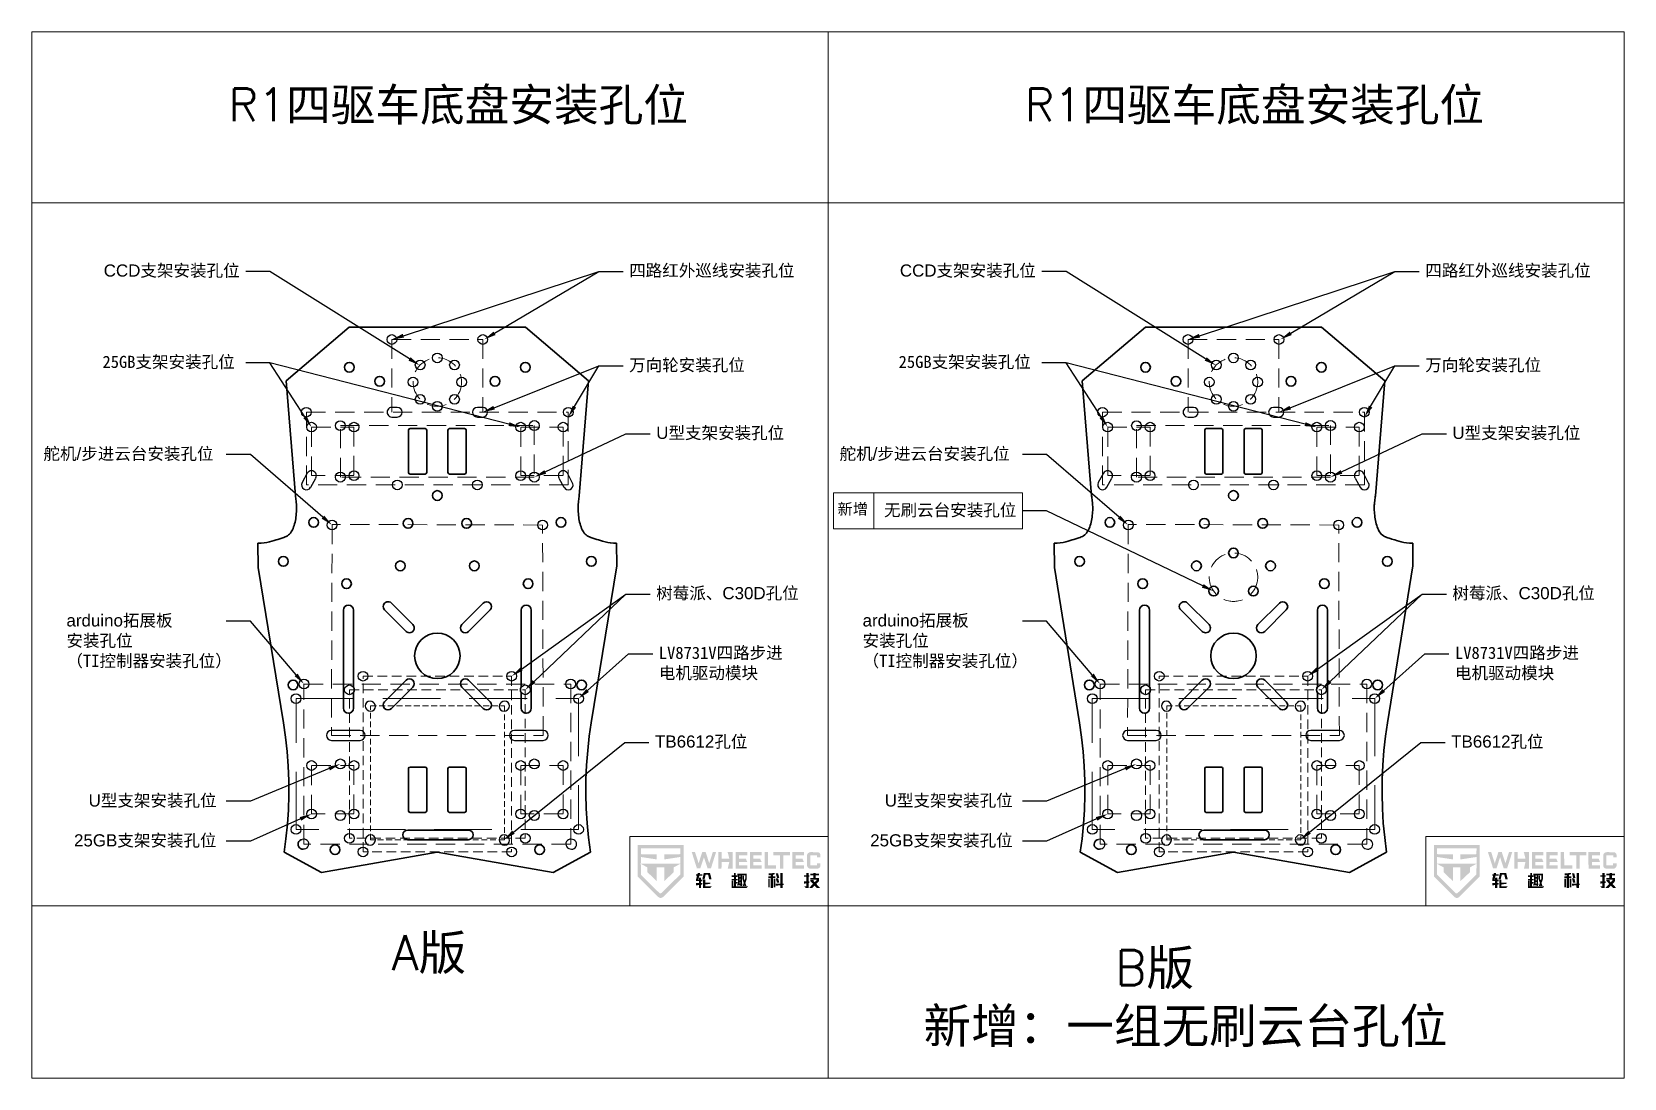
# Model space of a CAD drawing. Header units: millimetres. Extents: x 928 to 1453, y 94 to 440.
import ezdxf
from ezdxf import colors
from ezdxf.entities.mleader import LeaderData, LeaderLine
from ezdxf.math import Vec2, Vec3

# ---------------------------------------------------------------- set-up
doc = ezdxf.new("R2010")
doc.units = ezdxf.units.MM
doc.linetypes.add('HIDDEN', pattern=[9.525, 6.35, -3.175])
doc.layers.get('0').update_dxf_attribs({"lineweight": 18})
doc.layers.add('1寸万向轮安装孔', color=7, linetype='Continuous', lineweight=30, true_color=0xf0a441)
doc.layers.add('二维云台安装孔位', color=7, linetype='Continuous', lineweight=30, true_color=0x666adf)
for name, color, linetype, lineweight in [('25GB电机支架', 50, 'Continuous', 30), ('310电机U型支架安装孔', 131, 'Continuous', 30), ('CCD支架安装孔', 220, 'Continuous', 30), ('TB6612安装孔位', 20, 'Continuous', 30), ('主控板安装孔位', 221, 'Continuous', 30), ('尺寸线', 3, 'Continuous', 13), ('粗实线', 7, 'Continuous', 35), ('细虚线', 2, 'HIDDEN', 18)]:
    doc.layers.add(name, color=color, linetype=linetype, lineweight=lineweight)
doc.styles.get("Standard").update_dxf_attribs({"font": 'arial.ttf'})
doc.styles.add('数字和字母', font='romans.shx')

msp = doc.modelspace()

# ---------------------------------------------------------------- texts
at = {"layer": '尺寸线', "attachment_point": 1, "style": '数字和字母'}
for s, insert, char_height, width in [('R1{\\f宋体|b0|i0|c134|p2;四驱车底盘安装孔位}', (992.73, 420.95), 10.8, 262.6825), ('R1{\\f宋体|b0|i0|c134|p2;四驱车底盘安装孔位}', (1255.41, 420.95), 10.8, 262.6825), ('{\\f宋体|b0|i0|c134|p2;新增}', (1193.64, 283.91), 3.6864, 12.5869), ('A{\\f宋体|b0|i0|c134|p2;版}', (1046.54, 141.4), 11.52, 39.3341), ('        B{\\f宋体|b0|i0|c134|p2;版\\P新增：一组无刷云台孔位}', (1221.99, 136.43), 11.52, 280.1947)]:
    msp.add_mtext(s, dxfattribs=dict(at, insert=insert, char_height=char_height, width=width))

# ---------------------------------------------------------------- blocks, each defined once
blk = doc.blocks.new('轮趣科技LOGO')
at = {"true_color": 0x223a76}
h = blk.add_hatch(color=177, dxfattribs=at)
h.dxf.hatch_style = 1
h.paths.add_polyline_path([(1.14, 20.3), (1.14, 8.71), (8.65, 1.18, 0.455473), (10.5, 1.16), (18.05, 8.71), (18.04, 20.3)])
h.paths.add_polyline_path([(2.28, 13.35), (4.71, 12.03), (4.71, 10.26), (8.12, 6.99), (8.13, 12.04), (10.92, 12.04), (10.93, 7), (14.4, 10.25), (14.4, 12.03), (16.83, 13.36), (16.82, 9.44), (9.89, 2.6, -0.402889), (9.02, 2.67), (2.29, 9.39)], flags=16)
h.paths.add_polyline_path([(2.28, 13.44), (2.29, 15.87), (8.14, 14.97), (8.13, 16.81), (2.29, 16.91), (2.29, 19.06), (16.83, 19.06), (16.82, 16.91), (10.93, 16.81), (10.93, 14.96), (16.83, 15.87), (16.83, 13.44)], flags=16)
h = blk.add_hatch(color=177, dxfattribs=at)
h.dxf.hatch_style = 1
h.paths.add_polyline_path([(21.03, 17.67), (21.05, 17.63), (22.94, 11.64), (24.17, 11.63), (25.52, 15.76), (26.87, 11.64), (28.09, 11.63), (29.98, 17.65), (28.79, 17.65), (27.48, 13.57), (26.15, 17.67), (24.89, 17.68), (23.57, 13.54), (22.23, 17.67)])
h.paths.add_polyline_path([(51.14, 16.46), (51.14, 17.67), (57.22, 17.67), (57.22, 16.45), (54.79, 16.45), (54.78, 11.55), (53.57, 11.55), (53.56, 16.45)])
h.paths.add_polyline_path([(30.79, 11.55), (30.79, 17.66), (32.01, 17.66), (32.01, 15.19), (34.89, 15.2), (34.25, 17.67), (36.15, 17.67), (36.15, 11.54), (34.28, 11.55), (34.87, 13.98), (32, 13.97), (31.99, 11.55)])
h.paths.add_polyline_path([(63.48, 16.34, -0.41479), (64.79, 17.65), (67.51, 17.63, -0.349727), (68.41, 16.62), (68.41, 15.7), (67.17, 15.7), (67.17, 16.45), (64.7, 16.45), (64.7, 12.77), (67.16, 12.76), (67.16, 13.51), (68.41, 13.51), (68.41, 12.62, -0.341403), (67.39, 11.56), (64.72, 11.55, -0.430033), (63.5, 12.82), (63.48, 16.33)])
h.paths.add_polyline_path([(37.22, 17.66), (37.22, 11.55), (41.5, 11.55), (41.5, 12.76), (38.45, 12.76), (38.44, 13.97), (41.52, 13.98), (40.96, 15.23), (38.44, 15.24), (38.45, 16.45), (41.5, 16.46), (41.5, 17.67)])
h.paths.add_polyline_path([(58.07, 17.67), (58.08, 11.55), (62.35, 11.55), (62.35, 12.76), (59.34, 12.77), (59.35, 13.97), (62.35, 13.97), (61.81, 15.24), (59.34, 15.25), (59.35, 16.44), (62.35, 16.45), (62.35, 17.67)])
h.paths.add_polyline_path([(42.49, 17.66), (42.49, 11.56), (46.76, 11.55), (46.77, 12.75), (43.71, 12.77), (43.72, 13.97), (46.78, 13.98), (46.22, 15.24), (43.71, 15.25), (43.72, 16.45), (46.77, 16.46), (46.77, 17.67)])
h.paths.add_polyline_path([(47.85, 17.67), (47.85, 11.55), (52.08, 11.55), (52.08, 12.8), (49.12, 12.82), (49.11, 17.67)])
h = blk.add_hatch(color=177, dxfattribs=at)
h.dxf.hatch_style = 1
h.paths.add_polyline_path([(22.63, 5.37), (22.63, 6.27), (23.67, 6.28), (23.67, 6.96), (22.64, 6.96), (22.64, 7.65), (22.95, 8.94), (22.64, 8.94), (22.64, 9.52), (23.14, 9.53), (23.23, 9.92), (24.04, 9.92), (24, 9.52), (24.93, 9.52), (24.93, 8.93), (23.81, 8.93), (23.48, 7.54), (23.68, 7.54), (23.68, 8.21), (24.48, 8.21), (24.49, 7.54), (24.93, 7.54), (24.93, 6.95), (24.49, 6.95), (24.49, 6.29), (24.93, 6.32), (24.93, 5.74), (24.49, 5.69), (24.48, 4.43), (23.67, 4.43), (23.66, 5.55)])
h.paths.add_polyline_path([(25.2, 4.43), (25.2, 7.54), (26.02, 7.54), (26.02, 6.37), (27.9, 6.41), (27.9, 6.01), (26.02, 5.72), (26.02, 5.02), (28.32, 5), (27.76, 4.44)])
h.paths.add_polyline_path([(24.93, 7.67), (25.48, 9.92), (27.76, 9.92), (28.31, 7.68), (27.46, 7.68), (27.04, 9.34), (26.16, 9.34), (25.74, 7.67)])
h = blk.add_hatch(color=177, dxfattribs=at)
h.dxf.hatch_style = 1
h.paths.add_polyline_path([(35.78, 7.23), (35.78, 7.76), (36.59, 7.77), (36.58, 8.48), (35.79, 8.48), (35.79, 9.07), (36.6, 9.07), (36.6, 9.92), (37.27, 9.92), (37.27, 9.06), (37.9, 9.06), (37.9, 8.49), (37.28, 8.48), (37.28, 7.76), (37.9, 7.76), (37.9, 7.22), (37.28, 7.22), (37.27, 6.63), (37.9, 6.63), (37.9, 6.1), (37.28, 6.09), (37.28, 5.02), (41.72, 5.02), (41.72, 4.93), (41.17, 4.42), (35.79, 4.43), (35.79, 7.08), (36.37, 7.08), (36.37, 5.02), (36.59, 5.02), (36.59, 7.22)])
h.paths.add_polyline_path([(37.81, 5.33), (37.82, 6.05), (38.04, 6.06), (38.03, 9.12), (37.82, 9.12), (37.81, 9.7), (41.32, 9.7), (41.32, 7.82), (40.78, 6.28), (41.15, 5.15), (40.57, 5.16), (40.49, 5.41), (40.36, 5.16), (39.78, 5.16), (40.17, 6.31), (39.65, 7.79), (39.66, 8.97), (40.24, 8.97), (40.25, 7.79), (40.48, 7.24), (40.73, 7.91), (40.73, 9.11), (39.53, 9.1), (39.53, 6.09), (39.66, 6.09), (39.66, 5.6), (39.53, 5.6), (39.53, 5.15), (38.93, 5.15), (38.93, 5.46)])
h.paths.add_polyline_path([(38.62, 8.45), (38.63, 9.1), (38.93, 9.11), (38.93, 8.44)], flags=16)
h.paths.add_polyline_path([(38.62, 7.23), (38.63, 7.89), (38.93, 7.89), (38.93, 7.23)], flags=16)
h.paths.add_polyline_path([(38.63, 6.06), (38.63, 6.63), (38.93, 6.63), (38.93, 6.06)], flags=16)
h = blk.add_hatch(color=177, dxfattribs=at)
h.dxf.hatch_style = 1
h.paths.add_polyline_path([(52, 6), (52, 5.27), (53.65, 5.46), (53.66, 4.43), (54.52, 4.43), (54.53, 5.59), (54.83, 5.6), (54.88, 5.66), (54.88, 6.1), (54.82, 6.05), (54.52, 6.05), (54.52, 9.92), (53.67, 9.93), (53.66, 6.06), (52.15, 6.05)])
h.paths.add_polyline_path([(49.2, 8.17), (49.21, 8.71), (50.05, 8.71), (50.05, 9.2), (49.34, 9.12), (49.34, 9.88), (51.63, 9.92), (51.63, 9.49), (50.92, 9.33), (50.92, 8.72), (51.77, 8.71), (51.77, 8.17), (50.92, 8.16), (50.91, 4.44), (50.06, 4.43), (50.06, 8.16)])
h.paths.add_polyline_path([(51.99, 8.03), (52.4, 6.37), (53.26, 6.37), (52.84, 8.03)])
h.paths.add_polyline_path([(51.99, 9.83), (52.41, 8.17), (53.26, 8.17), (52.84, 9.83)])
h.paths.add_polyline_path([(51.19, 4.66), (51.19, 7.9), (51.77, 7.9), (51.77, 4.66)])
h.paths.add_polyline_path([(49.21, 7.89), (49.21, 4.66), (49.79, 4.66), (49.78, 7.89)])
h = blk.add_hatch(color=177, dxfattribs=at)
h.dxf.hatch_style = 1
h.paths.add_polyline_path([(64.34, 4.52), (64.34, 4.44), (65.45, 4.44), (66.29, 5.31), (67.14, 4.43), (68.3, 4.43), (66.91, 5.94), (67.89, 6.96), (67.89, 8.08), (66.68, 8.08), (66.68, 9.11), (67.89, 9.11), (67.89, 9.7), (66.68, 9.7), (66.68, 9.92), (65.82, 9.93), (65.82, 9.7), (64.65, 9.7), (64.65, 9.11), (65.81, 9.12), (65.81, 8.09), (64.65, 8.09), (64.65, 7.54), (67.02, 7.54), (67.02, 7.33), (66.29, 6.56), (65.88, 7.01), (65.88, 7.35), (64.69, 7.36), (64.69, 7.02), (65.68, 5.97)])
h.paths.add_polyline_path([(62.4, 8.58), (62.4, 9.12), (63.2, 9.13), (63.21, 9.93), (64.07, 9.92), (64.07, 9.11), (64.37, 9.11), (64.37, 8.57), (64.07, 8.57), (64.07, 6.91), (64.38, 6.91), (64.38, 6.33), (64.07, 6.26), (64.06, 4.44), (63.04, 4.44), (62.49, 4.94), (62.49, 5.02), (63.2, 5.02), (63.2, 6.14), (62.46, 6.05), (62.4, 6), (62.41, 6.86), (63.2, 6.87), (63.19, 8.58)])

# ---------------------------------------------------------------- linework, layer by layer
at = {"layer": '1寸万向轮安装孔'}
for p, q in [((1048.39, 315.65), (1046.59, 315.65)), ((1076.59, 315.65), (1074.79, 315.65)), ((1311.07, 315.65), (1309.27, 315.65)), ((1339.27, 315.65), (1337.47, 315.65)), ((1046.59, 312.45), (1048.39, 312.45)), ((1074.79, 312.45), (1076.59, 312.45)), ((1309.27, 312.45), (1311.07, 312.45)), ((1337.47, 312.45), (1339.27, 312.45)), ((1018.68, 293.89), (1016.98, 290.84)), ((1019.8, 289.27), (1021.5, 292.32)), ((1101.68, 292.32), (1103.38, 289.27)), ((1106.29, 290.45), (1104.5, 293.89)), ((1281.37, 293.89), (1279.67, 290.84)), ((1282.48, 289.27), (1284.18, 292.32)), ((1364.37, 292.32), (1366.07, 289.27)), ((1368.98, 290.45), (1367.18, 293.89))]:
    msp.add_line(p, q, dxfattribs=at)
for centre in [(1046.59, 338.05), (1076.59, 338.05), (1309.27, 338.05), (1339.27, 338.05), (1018.39, 314.05), (1104.79, 314.05), (1281.07, 314.05), (1367.47, 314.05), (1048.39, 290.05), (1074.79, 290.05), (1311.07, 290.05), (1337.47, 290.05)]:
    msp.add_circle(centre, 1.6, dxfattribs=at)
for centre, radius, start, end in [((1046.59, 314.05), 1.6, 89.9998, 269.9998), ((1048.39, 314.05), 1.6, 269.9998, 89.9998), ((1074.79, 314.05), 1.6, 90, 270), ((1076.59, 314.05), 1.6, 270, 90), ((1309.27, 314.05), 1.6, 89.9998, 269.9998), ((1311.07, 314.05), 1.6, 269.9998, 89.9998), ((1337.47, 314.05), 1.6, 90, 270), ((1339.27, 314.05), 1.6, 270, 90), ((1020.09, 293.11), 1.61, 330.8803, 150.8803), ((1103.09, 293.11), 1.61, 29.1311, 209.1311), ((1282.77, 293.11), 1.61, 330.8803, 150.8803), ((1365.77, 293.11), 1.61, 29.1311, 209.1311), ((1018.39, 290.05), 1.61, 150.8803, 330.8803), ((1104.79, 290.05), 1.61, 209.1311, 14.6119), ((1281.07, 290.05), 1.61, 150.8803, 330.8803), ((1367.47, 290.05), 1.61, 209.1311, 14.6119)]:
    msp.add_arc(centre, radius, start, end, dxfattribs=at)
at = {"layer": '25GB电机支架'}
for centre in [(1020.09, 309.11), (1034.09, 309.11), (1089.09, 309.11), (1103.09, 309.11), (1282.77, 309.11), (1296.77, 309.11), (1351.77, 309.11), (1365.77, 309.11), (1034.09, 293.11), (1089.09, 293.11), (1296.77, 293.11), (1351.77, 293.11), (1020.09, 197.41), (1034.09, 197.41), (1089.09, 197.41), (1103.09, 197.41), (1282.77, 197.41), (1296.77, 197.41), (1351.77, 197.41), (1365.77, 197.41), (1020.09, 181.41), (1034.09, 181.41), (1089.09, 181.41), (1103.09, 181.41), (1282.77, 181.41), (1296.77, 181.41), (1351.77, 181.41), (1365.77, 181.41)]:
    msp.add_circle(centre, 1.6, dxfattribs=at)
at = {"layer": '310电机U型支架安装孔'}
for centre, radius in [((1029.59, 309.62), 1.6), ((1093.59, 309.62), 1.65), ((1292.27, 309.62), 1.6), ((1356.27, 309.62), 1.65), ((1029.59, 292.62), 1.65), ((1093.59, 292.62), 1.65), ((1292.27, 292.62), 1.65), ((1356.27, 292.62), 1.65), ((1029.59, 197.91), 1.65), ((1093.59, 197.91), 1.65), ((1292.27, 197.91), 1.65), ((1356.27, 197.91), 1.65), ((1029.59, 180.91), 1.65), ((1093.59, 180.91), 1.65), ((1292.27, 180.91), 1.65), ((1356.27, 180.91), 1.65)]:
    msp.add_circle(centre, radius, dxfattribs=at)
at = {"layer": 'CCD支架安装孔'}
for centre in [(1055.93, 329.64), (1061.59, 331.98), (1067.25, 329.64), (1318.62, 329.64), (1324.27, 331.98), (1329.93, 329.64), (1053.59, 323.98), (1069.59, 323.98), (1316.27, 323.98), (1332.27, 323.98), (1055.93, 318.32), (1061.59, 315.98), (1067.25, 318.32), (1318.62, 318.32), (1324.27, 315.98), (1329.93, 318.32)]:
    msp.add_circle(centre, 1.6, dxfattribs=at)
at = {"layer": 'TB6612安装孔位'}
for centre, start, end in [((1039.39, 217.09), 45, 225), ((1039.59, 216.89), 225, 45), ((1083.59, 216.89), 135, 315), ((1083.79, 217.09), 315, 135), ((1302.07, 217.09), 45, 225), ((1302.27, 216.89), 225, 45), ((1346.27, 216.89), 135, 315), ((1346.47, 217.09), 315, 135), ((1039.39, 172.69), 135, 315), ((1039.59, 172.89), 315, 135), ((1083.59, 172.89), 45, 225), ((1083.79, 172.69), 225, 45), ((1302.07, 172.69), 135, 315), ((1302.27, 172.89), 315, 135), ((1346.27, 172.89), 45, 225), ((1346.47, 172.69), 225, 45)]:
    msp.add_arc(centre, 1.6, start, end, dxfattribs=at)
at = {"layer": '主控板安装孔位'}
for centre in [(1037.09, 226.89), (1086.09, 226.89), (1299.77, 226.89), (1348.77, 226.89), (1014.99, 219.49), (1017.59, 224.29), (1032.59, 222.39), (1090.59, 222.39), (1105.59, 224.29), (1108.19, 219.49), (1277.67, 219.49), (1280.27, 224.29), (1295.27, 222.39), (1353.27, 222.39), (1368.27, 224.29), (1370.87, 219.49), (1014.99, 176.29), (1032.59, 173.39), (1090.59, 173.39), (1108.19, 176.29), (1277.67, 176.29), (1295.27, 173.39), (1353.27, 173.39), (1370.87, 176.29), (1037.09, 168.89), (1086.09, 168.89), (1299.77, 168.89), (1348.77, 168.89)]:
    msp.add_circle(centre, 1.6, dxfattribs=at)
for centre, start, end in [((1017.59, 171.49), 277.3285, 110.7697), ((1105.59, 171.49), 69.1933, 262.6022), ((1105.95, 171.4), 249.1933, 82.6022), ((1280.27, 171.49), 277.3285, 110.7697), ((1368.27, 171.49), 69.1933, 262.6022), ((1368.63, 171.4), 249.1933, 82.6022)]:
    msp.add_arc(centre, 1.6, start, end, dxfattribs=at)
at = {"layer": '二维云台安装孔位'}
for p, q in [((1036.11, 209.01), (1026.66, 209.01)), ((1026.66, 205.71), (1036.11, 205.71)), ((1096.52, 209.01), (1087.06, 209.01)), ((1087.06, 205.71), (1096.52, 205.71)), ((1298.8, 209.01), (1289.34, 209.01)), ((1289.34, 205.71), (1298.8, 205.71)), ((1359.2, 209.01), (1349.75, 209.01)), ((1349.75, 205.71), (1359.2, 205.71))]:
    msp.add_line(p, q, dxfattribs=at)
for centre in [(1026.87, 276.79), (1096.31, 276.79), (1289.55, 276.79), (1358.99, 276.79)]:
    msp.add_circle(centre, 1.6, dxfattribs=at)
for centre, start, end in [((1026.66, 207.36), 90, 270), ((1036.11, 207.36), 270, 90), ((1087.06, 207.36), 90, 270), ((1096.52, 207.36), 270, 90), ((1289.34, 207.36), 90, 270), ((1298.8, 207.36), 270, 90), ((1349.75, 207.36), 90, 270), ((1359.2, 207.36), 270, 90)]:
    msp.add_arc(centre, 1.65, start, end, dxfattribs=at)
at = {"layer": '尺寸线'}
for p, q in [((1205.66, 287.42), (1205.66, 275.49)), ((1190.49, 151.07), (1190.49, 94.18))]:
    msp.add_line(p, q, dxfattribs=at)
for points in [[(927.8, 439.62), (1190.49, 439.62), (1190.49, 383.18), (927.8, 383.18)], [(927.8, 439.62), (1190.49, 439.62), (1190.49, 151.07), (927.8, 151.07)], [(1190.49, 439.62), (1453.17, 439.62), (1453.17, 383.18), (1190.49, 383.18)], [(1190.49, 439.62), (1453.17, 439.62), (1453.17, 151.07), (1190.49, 151.07)], [(1254.63, 275.49), (1192.25, 275.49), (1192.25, 287.42), (1254.63, 287.42)], [(1190.49, 151.07), (1125.09, 151.07), (1125.09, 174), (1190.49, 174)], [(1453.17, 151.07), (1387.77, 151.07), (1387.77, 174), (1453.17, 174)], [(927.8, 151.07), (1453.17, 151.07), (1453.17, 94.18), (927.8, 94.18)]]:
    msp.add_lwpolyline(points, close=True, dxfattribs=at)
for points in [[(927.8, 151.07), (927.8, 383.18), (1190.49, 383.18), (1190.49, 151.07)], [(1190.49, 151.07), (1190.49, 383.18), (1453.17, 383.18), (1453.17, 151.07)]]:
    msp.add_lwpolyline(points, dxfattribs=at)
at = {"layer": '粗实线'}
for p, q in [((1011.66, 324.35), (1032.52, 342.07)), ((1032.52, 342.07), (1090.66, 342.07)), ((1090.66, 342.07), (1111.52, 324.35)), ((1274.34, 324.35), (1295.2, 342.07)), ((1295.2, 342.07), (1353.34, 342.07)), ((1353.34, 342.07), (1374.2, 324.35)), ((1014.76, 286.43), (1011.66, 324.35)), ((1111.52, 324.35), (1108.42, 286.43)), ((1277.44, 286.43), (1274.34, 324.35)), ((1374.2, 324.35), (1371.11, 286.43)), ((1052.09, 308.11), (1052.09, 294.11)), ((1057.59, 308.61), (1052.59, 308.61)), ((1058.09, 294.11), (1058.09, 308.11)), ((1065.09, 308.11), (1065.09, 294.11)), ((1070.59, 308.61), (1065.59, 308.61)), ((1071.09, 294.11), (1071.09, 308.11)), ((1314.77, 308.11), (1314.77, 294.11)), ((1320.27, 308.61), (1315.27, 308.61)), ((1320.77, 294.11), (1320.77, 308.11)), ((1327.77, 308.11), (1327.77, 294.11)), ((1333.27, 308.61), (1328.27, 308.61)), ((1333.77, 294.11), (1333.77, 308.11)), ((1052.59, 293.61), (1057.59, 293.61)), ((1065.59, 293.61), (1070.59, 293.61)), ((1315.27, 293.61), (1320.27, 293.61)), ((1328.27, 293.61), (1333.27, 293.61)), ((1002.5, 262.8), (1002.38, 270.76)), ((1120.72, 270.76), (1120.76, 263.28)), ((1265.18, 262.8), (1265.07, 270.76)), ((1383.4, 270.76), (1383.44, 263.28)), ((1010.81, 211.51), (1002.5, 262.8)), ((1120.76, 263.28), (1112.36, 211.48)), ((1273.49, 211.51), (1265.18, 262.8)), ((1383.44, 263.28), (1375.05, 211.48)), ((1030.61, 248.68), (1030.61, 216.3)), ((1033.91, 223.3), (1033.91, 248.68)), ((1044.19, 248.75), (1051.26, 241.68)), ((1053.52, 243.95), (1046.45, 251.02)), ((1076.73, 251.02), (1069.66, 243.95)), ((1071.92, 241.68), (1078.99, 248.75)), ((1089.27, 248.68), (1089.27, 223.3)), ((1092.57, 216.3), (1092.57, 248.68)), ((1293.29, 248.68), (1293.29, 216.3)), ((1296.59, 223.3), (1296.59, 248.68)), ((1306.87, 248.75), (1313.94, 241.68)), ((1316.2, 243.95), (1309.13, 251.02)), ((1339.41, 251.02), (1332.34, 243.95)), ((1334.61, 241.68), (1341.68, 248.75)), ((1351.96, 248.68), (1351.96, 223.3)), ((1355.26, 216.3), (1355.26, 248.68)), ((1033.91, 216.3), (1033.91, 221.49)), ((1051.26, 225.54), (1044.18, 218.47)), ((1046.45, 216.21), (1053.52, 223.28)), ((1069.66, 223.28), (1076.73, 216.21)), ((1078.99, 218.47), (1071.92, 225.54)), ((1089.27, 221.49), (1089.27, 216.3)), ((1296.59, 216.3), (1296.59, 221.49)), ((1313.94, 225.54), (1306.87, 218.47)), ((1309.13, 216.21), (1316.2, 223.28)), ((1332.34, 223.28), (1339.41, 216.21)), ((1341.68, 218.47), (1334.61, 225.54)), ((1351.96, 221.49), (1351.96, 216.3)), ((1038.46, 215.76), (1038.26, 215.96)), ((1040.52, 218.23), (1040.72, 218.03)), ((1082.46, 218.03), (1082.66, 218.23)), ((1084.92, 215.96), (1084.72, 215.76)), ((1301.14, 215.76), (1300.94, 215.96)), ((1303.2, 218.23), (1303.4, 218.03)), ((1345.14, 218.03), (1345.34, 218.23)), ((1347.6, 215.96), (1347.4, 215.76)), ((1011.5, 206.76), (1010.81, 211.51)), ((1112.36, 211.48), (1111.73, 207.11)), ((1274.18, 206.76), (1273.49, 211.51)), ((1375.05, 211.48), (1374.41, 207.11)), ((1012.02, 201.99), (1011.5, 206.76)), ((1111.73, 207.11), (1111.2, 202.34)), ((1274.7, 201.99), (1274.18, 206.76)), ((1374.41, 207.11), (1373.88, 202.34)), ((1012.37, 197.2), (1012.02, 201.99)), ((1111.2, 202.34), (1110.83, 197.55)), ((1275.05, 197.2), (1274.7, 201.99)), ((1373.88, 202.34), (1373.51, 197.55)), ((1012.56, 192.4), (1012.37, 197.2)), ((1052.09, 196.41), (1052.09, 182.41)), ((1057.59, 196.91), (1052.59, 196.91)), ((1058.09, 182.41), (1058.09, 196.41)), ((1065.09, 196.41), (1065.09, 182.41)), ((1070.59, 196.91), (1065.59, 196.91)), ((1071.09, 182.41), (1071.09, 196.41)), ((1110.83, 197.55), (1110.63, 192.76)), ((1275.24, 192.4), (1275.05, 197.2)), ((1314.77, 196.41), (1314.77, 182.41)), ((1320.27, 196.91), (1315.27, 196.91)), ((1320.77, 182.41), (1320.77, 196.41)), ((1327.77, 196.41), (1327.77, 182.41)), ((1333.27, 196.91), (1328.27, 196.91)), ((1333.77, 182.41), (1333.77, 196.41)), ((1373.51, 197.55), (1373.31, 192.76)), ((1012.58, 187.61), (1012.56, 192.4)), ((1110.63, 192.76), (1110.6, 187.96)), ((1275.26, 187.61), (1275.24, 192.4)), ((1373.31, 192.76), (1373.28, 187.96)), ((1012.43, 182.81), (1012.58, 187.61)), ((1110.6, 187.96), (1110.73, 183.16)), ((1275.11, 182.81), (1275.26, 187.61)), ((1373.28, 187.96), (1373.41, 183.16)), ((1012.12, 178.02), (1012.43, 182.81)), ((1052.59, 181.91), (1057.59, 181.91)), ((1065.59, 181.91), (1070.59, 181.91)), ((1110.73, 183.16), (1111.03, 178.37)), ((1274.8, 178.02), (1275.11, 182.81)), ((1315.27, 181.91), (1320.27, 181.91)), ((1328.27, 181.91), (1333.27, 181.91)), ((1373.41, 183.16), (1373.71, 178.37)), ((1011.64, 173.24), (1012.12, 178.02)), ((1038.26, 173.83), (1038.46, 174.03)), ((1071.81, 176.11), (1051.81, 176.11)), ((1084.72, 174.03), (1084.92, 173.83)), ((1111.03, 178.37), (1111.5, 173.59)), ((1111.5, 173.59), (1112.13, 168.83)), ((1274.32, 173.24), (1274.8, 178.02)), ((1300.94, 173.83), (1301.14, 174.03)), ((1334.49, 176.11), (1314.49, 176.11)), ((1347.4, 174.03), (1347.6, 173.83)), ((1373.71, 178.37), (1374.18, 173.59)), ((1374.18, 173.59), (1374.81, 168.83)), ((1011.05, 168.83), (1011.64, 173.24)), ((1023.33, 162.07), (1011.05, 168.83)), ((1061.59, 168.83), (1023.33, 162.07)), ((1040.72, 171.76), (1040.52, 171.56)), ((1051.81, 172.91), (1071.81, 172.91)), ((1099.85, 162.07), (1061.59, 168.83)), ((1082.66, 171.56), (1082.46, 171.76)), ((1112.13, 168.83), (1099.85, 162.07)), ((1273.73, 168.83), (1274.32, 173.24)), ((1286.01, 162.07), (1273.73, 168.83)), ((1324.27, 168.83), (1286.01, 162.07)), ((1303.4, 171.76), (1303.2, 171.56)), ((1314.49, 172.91), (1334.49, 172.91)), ((1362.53, 162.07), (1324.27, 168.83)), ((1345.34, 171.56), (1345.14, 171.76)), ((1374.81, 168.83), (1362.53, 162.07))]:
    msp.add_line(p, q, dxfattribs=at)
for centre, radius in [((1032.57, 328.87), 1.6), ((1042.59, 324.25), 1.6), ((1080.59, 324.25), 1.6), ((1090.61, 328.87), 1.6), ((1295.25, 328.87), 1.6), ((1305.27, 324.25), 1.6), ((1343.27, 324.25), 1.6), ((1353.29, 328.87), 1.6), ((1061.59, 286.53), 1.61), ((1324.27, 286.53), 1.61), ((1020.8, 277.65), 1.6), ((1051.95, 277.33), 1.6), ((1071.23, 277.33), 1.6), ((1102.38, 277.65), 1.6), ((1283.48, 277.65), 1.6), ((1314.63, 277.33), 1.6), ((1333.92, 277.33), 1.6), ((1365.06, 277.65), 1.6), ((1010.8, 264.79), 1.6), ((1049.37, 263.32), 1.61), ((1073.81, 263.32), 1.61), ((1112.38, 264.79), 1.6), ((1273.48, 264.79), 1.6), ((1312.06, 263.32), 1.61), ((1336.49, 263.32), 1.61), ((1375.06, 264.79), 1.6), ((1031.63, 257.42), 1.6), ((1091.55, 257.42), 1.6), ((1294.31, 257.42), 1.6), ((1354.23, 257.42), 1.6), ((1061.59, 233.61), 7.5), ((1324.27, 233.61), 7.5), ((1014.01, 224.01), 1.6), ((1109.17, 224.01), 1.6), ((1276.69, 224.01), 1.6), ((1371.85, 224.01), 1.6), ((1027.86, 169.6), 1.6), ((1095.32, 169.6), 1.6), ((1290.54, 169.6), 1.6), ((1358, 169.6), 1.6)]:
    msp.add_circle(centre, radius, dxfattribs=at)
at = {"layer": '粗实线', "color": 5}
for centre in [(1324.27, 267.57), (1317.72, 254.98), (1330.83, 254.98)]:
    msp.add_circle(centre, 1.6, dxfattribs=at)
at = {"layer": '粗实线'}
for centre, radius, start, end in [((1052.59, 308.11), 0.5, 90, 180), ((1057.59, 308.11), 0.5, 0, 90), ((1065.59, 308.11), 0.5, 90, 180), ((1070.59, 308.11), 0.5, 0, 90), ((1315.27, 308.11), 0.5, 90, 180), ((1320.27, 308.11), 0.5, 0, 90), ((1328.27, 308.11), 0.5, 90, 180), ((1333.27, 308.11), 0.5, 0, 90), ((1052.59, 294.11), 0.5, 180, 270), ((1057.59, 294.11), 0.5, 270, 0), ((1065.59, 294.11), 0.5, 180, 270), ((1070.59, 294.11), 0.5, 270, 0), ((1315.27, 294.11), 0.5, 180, 270), ((1320.27, 294.11), 0.5, 270, 0), ((1328.27, 294.11), 0.5, 180, 270), ((1333.27, 294.11), 0.5, 270, 0), ((1032.26, 248.68), 1.65, 0, 180), ((1045.32, 249.89), 1.6, 44.9928, 225.0072), ((1077.86, 249.89), 1.6, 315, 135), ((1090.92, 248.68), 1.65, 0, 180), ((1294.94, 248.68), 1.65, 0, 180), ((1308, 249.89), 1.6, 44.9928, 225.0072), ((1340.55, 249.89), 1.6, 315, 135), ((1353.61, 248.68), 1.65, 0, 180), ((1052.39, 242.81), 1.6, 224.9928, 45.0072), ((1070.79, 242.81), 1.6, 135, 315), ((1315.07, 242.81), 1.6, 224.9928, 45.0072), ((1333.47, 242.81), 1.6, 135, 315), ((1052.39, 224.41), 1.6, 315, 135), ((1070.79, 224.41), 1.6, 45, 225), ((1315.07, 224.41), 1.6, 315, 135), ((1333.47, 224.41), 1.6, 45, 225), ((1032.59, 222.39), 1.6, 325.3663, 34.6337), ((1090.59, 222.39), 1.6, 145.4034, 214.5966), ((1295.27, 222.39), 1.6, 325.3663, 34.6337), ((1353.27, 222.39), 1.6, 145.4034, 214.5966), ((1032.26, 216.3), 1.65, 180, 0), ((1045.32, 217.34), 1.6, 135, 315), ((1077.86, 217.34), 1.6, 225, 45), ((1090.92, 216.3), 1.65, 180, 0), ((1294.94, 216.3), 1.65, 180, 0), ((1308, 217.34), 1.6, 135, 315), ((1340.55, 217.34), 1.6, 225, 45), ((1353.61, 216.3), 1.65, 180, 0), ((1052.59, 196.41), 0.5, 90, 180), ((1057.59, 196.41), 0.5, 0, 90), ((1065.59, 196.41), 0.5, 90, 180), ((1070.59, 196.41), 0.5, 0, 90), ((1315.27, 196.41), 0.5, 90, 180), ((1320.27, 196.41), 0.5, 0, 90), ((1328.27, 196.41), 0.5, 90, 180), ((1333.27, 196.41), 0.5, 0, 90), ((1052.59, 182.41), 0.5, 180, 270), ((1057.59, 182.41), 0.5, 270, 0), ((1065.59, 182.41), 0.5, 180, 270), ((1070.59, 182.41), 0.5, 270, 0), ((1315.27, 182.41), 0.5, 180, 270), ((1320.27, 182.41), 0.5, 270, 0), ((1328.27, 182.41), 0.5, 180, 270), ((1333.27, 182.41), 0.5, 270, 0), ((1051.81, 174.51), 1.6, 90, 270), ((1071.81, 174.51), 1.6, 270, 90), ((1314.49, 174.51), 1.6, 90, 270), ((1334.49, 174.51), 1.6, 270, 90), ((1017.23, 171.4), 1.6, 97.3285, 290.7697), ((1279.91, 171.4), 1.6, 97.3285, 290.7697)]:
    msp.add_arc(centre, radius, start, end, dxfattribs=at)
for points, knots in [([(1002.38, 270.76), (1005.2, 270.76), (1008.49, 271.94), (1010.12, 272.44), (1011.86, 272.98), (1013.22, 274.11), (1014.02, 275.64), (1014.7, 277.71), (1015.03, 279.94), (1015.18, 282.15), (1015.11, 283.65), (1014.98, 285.07), (1014.86, 285.95), (1014.76, 286.43)], [0, 0, 0, 0, 0.203751, 0.278462, 0.34961, 0.425604, 0.504887, 0.588475, 0.675992, 0.758686, 0.831505, 0.893564, 1, 1, 1, 1]), ([(1108.42, 286.43), (1108.32, 285.95), (1108.2, 285.07), (1108.07, 283.65), (1108, 282.15), (1108.15, 279.94), (1108.48, 277.71), (1109.16, 275.64), (1109.96, 274.11), (1111.32, 272.98), (1113.06, 272.44), (1114.68, 271.94), (1117.94, 270.78), (1120.72, 270.76)], [0.0000034, 0.0000034, 0.0000034, 0.0000034, 0.1064363, 0.1684955, 0.2413144, 0.3240077, 0.4115247, 0.4951131, 0.5743956, 0.6503905, 0.7215384, 0.7962487, 0.9980981, 0.9980981, 0.9980981, 0.9980981]), ([(1265.07, 270.76), (1267.88, 270.76), (1271.18, 271.94), (1272.8, 272.44), (1274.54, 272.98), (1275.9, 274.11), (1276.7, 275.64), (1277.38, 277.71), (1277.72, 279.94), (1277.86, 282.15), (1277.79, 283.65), (1277.67, 285.07), (1277.54, 285.95), (1277.44, 286.43)], [0, 0, 0, 0, 0.203751, 0.278462, 0.34961, 0.425604, 0.504887, 0.588475, 0.675992, 0.758686, 0.831505, 0.893564, 1, 1, 1, 1]), ([(1371.11, 286.43), (1371, 285.95), (1370.88, 285.07), (1370.75, 283.65), (1370.68, 282.15), (1370.83, 279.94), (1371.16, 277.71), (1371.84, 275.64), (1372.64, 274.11), (1374, 272.98), (1375.74, 272.44), (1377.36, 271.94), (1380.62, 270.78), (1383.4, 270.76)], [0.0000034, 0.0000034, 0.0000034, 0.0000034, 0.1064363, 0.1684955, 0.2413144, 0.3240077, 0.4115247, 0.4951131, 0.5743956, 0.6503905, 0.7215384, 0.7962487, 0.9980981, 0.9980981, 0.9980981, 0.9980981])]:
    msp.add_open_spline(points, degree=3, knots=knots, dxfattribs=at)
at = {"layer": '细虚线'}
for p, q in [((1046.59, 338.05), (1046.59, 314.05)), ((1046.59, 338.05), (1076.59, 338.05)), ((1076.59, 338.05), (1076.59, 314.05)), ((1309.27, 338.05), (1309.27, 314.05)), ((1309.27, 338.05), (1339.27, 338.05)), ((1339.27, 338.05), (1339.27, 314.05)), ((1026.87, 276.79), (1026.66, 207.36)), ((1096.31, 276.79), (1026.87, 277)), ((1096.52, 207.36), (1096.31, 276.79)), ((1289.55, 276.79), (1289.34, 207.36)), ((1358.99, 276.79), (1289.55, 277)), ((1359.2, 207.36), (1358.99, 276.79)), ((1026.66, 207.36), (1096.52, 207.36)), ((1289.34, 207.36), (1359.2, 207.36))]:
    msp.add_line(p, q, dxfattribs=at)
for points in [[(1018.39, 314.05), (1104.79, 314.05), (1104.79, 290.05), (1018.39, 290.05)], [(1281.07, 314.05), (1367.47, 314.05), (1367.47, 290.05), (1281.07, 290.05)], [(1020.09, 309.11), (1034.09, 309.11), (1034.09, 293.11), (1020.09, 293.11)], [(1029.59, 309.62), (1093.59, 309.62), (1093.59, 292.62), (1029.59, 292.62)], [(1089.09, 309.11), (1103.09, 309.11), (1103.09, 293.11), (1089.09, 293.11)], [(1282.77, 309.11), (1296.77, 309.11), (1296.77, 293.11), (1282.77, 293.11)], [(1292.27, 309.62), (1356.27, 309.62), (1356.27, 292.62), (1292.27, 292.62)], [(1351.77, 309.11), (1365.77, 309.11), (1365.77, 293.11), (1351.77, 293.11)]]:
    msp.add_lwpolyline(points, close=True, dxfattribs=at)
at = {"layer": '细虚线', "linetype": 'HIDDEN', "ltscale": 0.5}
for points in [[(1037.09, 226.89), (1086.09, 226.89), (1086.09, 168.89), (1037.09, 168.89)], [(1299.77, 226.89), (1348.77, 226.89), (1348.77, 168.89), (1299.77, 168.89)], [(1032.59, 222.39), (1090.59, 222.39), (1090.59, 173.39), (1032.59, 173.39)], [(1295.27, 222.39), (1353.27, 222.39), (1353.27, 173.39), (1295.27, 173.39)]]:
    msp.add_lwpolyline(points, close=True, dxfattribs=at)
at = {"layer": '细虚线', "linetype": 'HIDDEN'}
for points in [[(1017.59, 224.29), (1105.59, 224.29), (1105.59, 171.49), (1017.59, 171.49)], [(1280.27, 224.29), (1368.27, 224.29), (1368.27, 171.49), (1280.27, 171.49)], [(1020.09, 197.41), (1034.09, 197.41), (1034.09, 181.41), (1020.09, 181.41)], [(1089.09, 197.41), (1103.09, 197.41), (1103.09, 181.41), (1089.09, 181.41)], [(1282.77, 197.41), (1296.77, 197.41), (1296.77, 181.41), (1282.77, 181.41)], [(1351.77, 197.41), (1365.77, 197.41), (1365.77, 181.41), (1351.77, 181.41)]]:
    msp.add_lwpolyline(points, close=True, dxfattribs=at)
at = {"layer": '细虚线', "linetype": 'HIDDEN', "ltscale": 3}
for points in [[(1014.99, 219.49), (1108.19, 219.49), (1108.19, 176.29), (1014.99, 176.29)], [(1277.67, 219.49), (1370.87, 219.49), (1370.87, 176.29), (1277.67, 176.29)]]:
    msp.add_lwpolyline(points, close=True, dxfattribs=at)
at = {"layer": '细虚线', "linetype": 'HIDDEN', "ltscale": 0.3}
for points in [[(1039.59, 217.09), (1083.79, 217.09), (1083.79, 172.89), (1039.59, 172.89)], [(1302.27, 217.09), (1346.47, 217.09), (1346.47, 172.89), (1302.27, 172.89)]]:
    msp.add_lwpolyline(points, close=True, dxfattribs=at)
at = {"layer": '细虚线', "linetype": 'HIDDEN'}
for centre in [(1061.59, 323.98), (1324.27, 323.98), (1324.27, 259.57)]:
    msp.add_circle(centre, 8, dxfattribs=at)

# ---------------------------------------------------------------- block references
at = {"layer": '尺寸线', "xscale": 0.8957952000000005, "yscale": 0.8957952000000005, "zscale": 0.8957952000000005}
for p in [(1126.69, 152.99), (1389.38, 152.99)]:
    msp.add_blockref('轮趣科技LOGO', p, dxfattribs=at)

msp.set_redraw_order([(e.dxf.handle, doc.entitydb.next_handle()) for e in msp.query("TEXT MTEXT ATTDEF DIMENSION ARC_DIMENSION")])  # texts and dimensions are drawn at this point

# ---------------------------------------------------------------- leaders
at = {"layer": '尺寸线'}
ml = msp.add_multileader_mtext('Standard', dxfattribs=at)
ml.set_content('CCD{\\f宋体|b0|i0|c134|p2;支架安装孔位}', color=256)
ml.set_leader_properties()
ml.build(insert=Vec2(0, 0))
ctx = ml.context
ctx.base_point, ctx.plane_origin = Vec3(948.43, 360.54), Vec3(1061.46, 331.85)
ctx.text_align_type = 2
notes = []
notes.append((ctx, [(0, (1, 1, 0), (1006.36, 360.54), (-1, 0), 8, [(0, [(1055.8, 329.51)], 256, [])])]))
ctx.mtext.insert, ctx.mtext.alignment, ctx.mtext.flow_direction = Vec3(996.36, 362.82), 3, 5
ml = msp.add_multileader_mtext('Standard', dxfattribs=at)
ml.set_content('', color=256)
ml.set_leader_properties()
ml.build(insert=Vec2(0, 0))
ctx = ml.context
ctx.base_point, ctx.plane_origin = Vec3(1122.88, 360.54), Vec3(1046.59, 338.05)
notes.append((ctx, [(0, (1, 1, 0), (1114.88, 360.54), (1, 0), 8, [(0, [(1046.59, 338.05)], 256, [])])]))
ctx.mtext.insert, ctx.mtext.flow_direction = Vec3(1124.88, 362.54), 5
ml = msp.add_multileader_mtext('Standard', dxfattribs=at)
ml.set_content('{\\f宋体|b0|i0|c134|p2;四路红外巡线安装孔位}', color=256)
ml.set_leader_properties()
ml.build(insert=Vec2(0, 0))
ctx = ml.context
ctx.base_point, ctx.plane_origin = Vec3(1122.88, 360.54), Vec3(1077.04, 338.05)
notes.append((ctx, [(0, (1, 1, 0), (1114.88, 360.54), (1, 0), 8, [(0, [(1077.04, 338.05)], 256, [])])]))
ctx.mtext.insert, ctx.mtext.flow_direction = Vec3(1124.88, 362.83), 5
ml = msp.add_multileader_mtext('Standard', dxfattribs=at)
ml.set_content('CCD{\\f宋体|b0|i0|c134|p2;支架安装孔位}', color=256)
ml.set_leader_properties()
ml.build(insert=Vec2(0, 0))
ctx = ml.context
ctx.base_point, ctx.plane_origin = Vec3(1211.11, 360.54), Vec3(1324.14, 331.85)
ctx.text_align_type = 2
notes.append((ctx, [(0, (1, 1, 0), (1269.04, 360.54), (-1, 0), 8, [(0, [(1318.48, 329.51)], 256, [])])]))
ctx.mtext.insert, ctx.mtext.alignment, ctx.mtext.flow_direction = Vec3(1259.04, 362.82), 3, 5
ml = msp.add_multileader_mtext('Standard', dxfattribs=at)
ml.set_content('', color=256)
ml.set_leader_properties()
ml.build(insert=Vec2(0, 0))
ctx = ml.context
ctx.base_point, ctx.plane_origin = Vec3(1385.56, 360.54), Vec3(1309.27, 338.05)
notes.append((ctx, [(0, (1, 1, 0), (1377.56, 360.54), (1, 0), 8, [(0, [(1309.27, 338.05)], 256, [])])]))
ctx.mtext.insert, ctx.mtext.flow_direction = Vec3(1387.56, 362.54), 5
ml = msp.add_multileader_mtext('Standard', dxfattribs=at)
ml.set_content('{\\f宋体|b0|i0|c134|p2;四路红外巡线安装孔位}', color=256)
ml.set_leader_properties()
ml.build(insert=Vec2(0, 0))
ctx = ml.context
ctx.base_point, ctx.plane_origin = Vec3(1385.56, 360.54), Vec3(1339.73, 338.05)
notes.append((ctx, [(0, (1, 1, 0), (1377.56, 360.54), (1, 0), 8, [(0, [(1339.73, 338.05)], 256, [])])]))
ctx.mtext.insert, ctx.mtext.flow_direction = Vec3(1387.56, 362.83), 5
ml = msp.add_multileader_mtext('Standard', dxfattribs=at)
ml.set_content('{\\f宋体|b0|i0|c134|p2;25GB支架安装孔位}', color=256)
ml.set_leader_properties()
ml.build(insert=Vec2(0, 0))
ctx = ml.context
ctx.base_point, ctx.plane_origin = Vec3(949.11, 330.38), Vec3(1020.09, 309.11)
notes.append((ctx, [(0, (1, 1, 0), (1006.36, 330.38), (-1, 0), 8, [(0, [(1020.09, 309.11)], 256, [])])]))
ctx.mtext.insert, ctx.mtext.flow_direction = Vec3(951.11, 332.66), 5
ml = msp.add_multileader_mtext('Standard', dxfattribs=at)
ml.set_content('', color=256)
ml.set_leader_properties()
ml.build(insert=Vec2(0, 0))
ctx = ml.context
ctx.base_point, ctx.plane_origin = Vec3(994.36, 330.38), Vec3(1089.09, 309.11)
notes.append((ctx, [(0, (1, 1, 0), (1006.36, 330.38), (-1, 0), 8, [(0, [(1089.09, 309.11)], 256, [])])]))
ctx.mtext.insert, ctx.mtext.flow_direction = Vec3(996.36, 332.38), 5
ml = msp.add_multileader_mtext('Standard', dxfattribs=at)
ml.set_content('', color=256)
ml.set_leader_properties()
ml.build(insert=Vec2(0, 0))
ctx = ml.context
ctx.base_point, ctx.plane_origin = Vec3(1122.88, 329.35), Vec3(1076.59, 314.05)
notes.append((ctx, [(0, (1, 1, 0), (1114.88, 329.35), (1, 0), 8, [(0, [(1076.59, 314.05)], 256, [])])]))
ctx.mtext.insert, ctx.mtext.flow_direction = Vec3(1124.88, 331.35), 5
ml = msp.add_multileader_mtext('Standard', dxfattribs=at)
ml.set_content('{\\f宋体|b0|i0|c134|p2;万向轮安装孔位}', color=256)
ml.set_leader_properties()
ml.build(insert=Vec2(0, 0))
ctx = ml.context
ctx.base_point, ctx.plane_origin = Vec3(1122.88, 329.35), Vec3(1104.79, 335.25)
notes.append((ctx, [(0, (1, 1, 0), (1114.88, 329.35), (1, 0), 8, [(0, [(1104.79, 312.45)], 256, [])])]))
ctx.mtext.insert, ctx.mtext.flow_direction = Vec3(1124.88, 331.62), 5
ml = msp.add_multileader_mtext('Standard', dxfattribs=at)
ml.set_content('{\\f宋体|b0|i0|c134|p2;25GB支架安装孔位}', color=256)
ml.set_leader_properties()
ml.build(insert=Vec2(0, 0))
ctx = ml.context
ctx.base_point, ctx.plane_origin = Vec3(1211.79, 330.38), Vec3(1282.77, 309.11)
notes.append((ctx, [(0, (1, 1, 0), (1269.04, 330.38), (-1, 0), 8, [(0, [(1282.77, 309.11)], 256, [])])]))
ctx.mtext.insert, ctx.mtext.flow_direction = Vec3(1213.79, 332.66), 5
ml = msp.add_multileader_mtext('Standard', dxfattribs=at)
ml.set_content('', color=256)
ml.set_leader_properties()
ml.build(insert=Vec2(0, 0))
ctx = ml.context
ctx.base_point, ctx.plane_origin = Vec3(1257.04, 330.38), Vec3(1351.77, 309.11)
notes.append((ctx, [(0, (1, 1, 0), (1269.04, 330.38), (-1, 0), 8, [(0, [(1351.77, 309.11)], 256, [])])]))
ctx.mtext.insert, ctx.mtext.flow_direction = Vec3(1259.04, 332.38), 5
ml = msp.add_multileader_mtext('Standard', dxfattribs=at)
ml.set_content('', color=256)
ml.set_leader_properties()
ml.build(insert=Vec2(0, 0))
ctx = ml.context
ctx.base_point, ctx.plane_origin = Vec3(1385.56, 329.35), Vec3(1339.27, 314.05)
notes.append((ctx, [(0, (1, 1, 0), (1377.56, 329.35), (1, 0), 8, [(0, [(1339.27, 314.05)], 256, [])])]))
ctx.mtext.insert, ctx.mtext.flow_direction = Vec3(1387.56, 331.35), 5
ml = msp.add_multileader_mtext('Standard', dxfattribs=at)
ml.set_content('{\\f宋体|b0|i0|c134|p2;万向轮安装孔位}', color=256)
ml.set_leader_properties()
ml.build(insert=Vec2(0, 0))
ctx = ml.context
ctx.base_point, ctx.plane_origin = Vec3(1385.56, 329.35), Vec3(1367.47, 335.25)
notes.append((ctx, [(0, (1, 1, 0), (1377.56, 329.35), (1, 0), 8, [(0, [(1367.47, 312.45)], 256, [])])]))
ctx.mtext.insert, ctx.mtext.flow_direction = Vec3(1387.56, 331.62), 5
ml = msp.add_multileader_mtext('Standard', dxfattribs=at)
ml.set_content('U{\\f宋体|b0|i0|c134|p2;型支架安装孔位}', color=256)
ml.set_leader_properties()
ml.build(insert=Vec2(0, 0))
ctx = ml.context
ctx.base_point, ctx.plane_origin = Vec3(1131.81, 306.94), Vec3(1093.59, 292.62)
notes.append((ctx, [(0, (1, 1, 0), (1123.81, 306.94), (1, 0), 8, [(0, [(1093.59, 292.62)], 256, [])])]))
ctx.mtext.insert, ctx.mtext.flow_direction = Vec3(1133.81, 309.22), 5
ml = msp.add_multileader_mtext('Standard', dxfattribs=at)
ml.set_content('U{\\f宋体|b0|i0|c134|p2;型支架安装孔位}', color=256)
ml.set_leader_properties()
ml.build(insert=Vec2(0, 0))
ctx = ml.context
ctx.base_point, ctx.plane_origin = Vec3(1394.5, 306.94), Vec3(1356.27, 292.62)
notes.append((ctx, [(0, (1, 1, 0), (1386.5, 306.94), (1, 0), 8, [(0, [(1356.27, 292.62)], 256, [])])]))
ctx.mtext.insert, ctx.mtext.flow_direction = Vec3(1396.5, 309.22), 5
ml = msp.add_multileader_mtext('Standard', dxfattribs=at)
ml.set_content('{\\f宋体|b0|i0|c134|p2;舵机}/{\\f宋体|b0|i0|c134|p2;步进云台安装孔位}', color=256)
ml.set_leader_properties()
ml.build(insert=Vec2(0, 0))
ctx = ml.context
ctx.base_point, ctx.plane_origin = Vec3(929.64, 300.04), Vec3(1026.87, 276.79)
notes.append((ctx, [(0, (1, 1, 0), (999.95, 300.04), (-1, 0), 8, [(0, [(1026.87, 276.79)], 256, [])])]))
ctx.mtext.insert, ctx.mtext.flow_direction = Vec3(931.64, 302.35), 5
ml = msp.add_multileader_mtext('Standard', dxfattribs=at)
ml.set_content('{\\f宋体|b0|i0|c134|p2;舵机}/{\\f宋体|b0|i0|c134|p2;步进云台安装孔位}', color=256)
ml.set_leader_properties()
ml.build(insert=Vec2(0, 0))
ctx = ml.context
ctx.base_point, ctx.plane_origin = Vec3(1192.32, 300.04), Vec3(1289.55, 276.79)
notes.append((ctx, [(0, (1, 1, 0), (1262.63, 300.04), (-1, 0), 8, [(0, [(1289.55, 276.79)], 256, [])])]))
ctx.mtext.insert, ctx.mtext.flow_direction = Vec3(1194.32, 302.35), 5
ml = msp.add_multileader_mtext('Standard', dxfattribs=at)
ml.set_content('{\\f宋体|b0|i0|c134|p2;无刷云台安装孔位}', color=256)
ml.set_leader_properties()
ml.build(insert=Vec2(0, 0))
ctx = ml.context
ctx.base_point, ctx.plane_origin = Vec3(1205.36, 281.45), Vec3(1330.83, 254.98)
ctx.text_align_type = 2
notes.append((ctx, [(0, (1, 1, 0), (1262.63, 281.45), (-1, 0), 8, [(0, [(1317.72, 254.98)], 256, [])])]))
ctx.mtext.insert, ctx.mtext.alignment, ctx.mtext.flow_direction = Vec3(1252.63, 283.73), 3, 5
ml = msp.add_multileader_mtext('Standard', dxfattribs=at)
ml.set_content('', color=256)
ml.set_leader_properties()
ml.build(insert=Vec2(0, 0))
ctx = ml.context
ctx.base_point, ctx.plane_origin = Vec3(1131.81, 254.02), Vec3(1086.09, 223.89)
notes.append((ctx, [(0, (1, 1, 0), (1123.81, 254.02), (1, 0), 8, [(0, [(1086.09, 226.89)], 256, [])])]))
ctx.mtext.insert, ctx.mtext.flow_direction = Vec3(1133.81, 256.02), 5
ml = msp.add_multileader_mtext('Standard', dxfattribs=at)
ml.set_content('{\\f宋体|b0|i0|c134|p2;树莓派、}C30D{\\f宋体|b0|i0|c134|p2;孔位}', color=256)
ml.set_leader_properties()
ml.build(insert=Vec2(0, 0))
ctx = ml.context
ctx.base_point, ctx.plane_origin = Vec3(1131.81, 254.02), Vec3(1090.59, 170.39)
notes.append((ctx, [(0, (1, 1, 0), (1123.81, 254.02), (1, 0), 8, [(0, [(1090.59, 222.39)], 256, [])])]))
ctx.mtext.insert, ctx.mtext.flow_direction = Vec3(1133.81, 256.31), 5
ml = msp.add_multileader_mtext('Standard', dxfattribs=at)
ml.set_content('', color=256)
ml.set_leader_properties()
ml.build(insert=Vec2(0, 0))
ctx = ml.context
ctx.base_point, ctx.plane_origin = Vec3(1394.5, 254.02), Vec3(1348.77, 223.89)
notes.append((ctx, [(0, (1, 1, 0), (1386.5, 254.02), (1, 0), 8, [(0, [(1348.77, 226.89)], 256, [])])]))
ctx.mtext.insert, ctx.mtext.flow_direction = Vec3(1396.5, 256.02), 5
ml = msp.add_multileader_mtext('Standard', dxfattribs=at)
ml.set_content('{\\f宋体|b0|i0|c134|p2;树莓派、}C30D{\\f宋体|b0|i0|c134|p2;孔位}', color=256)
ml.set_leader_properties()
ml.build(insert=Vec2(0, 0))
ctx = ml.context
ctx.base_point, ctx.plane_origin = Vec3(1394.5, 254.02), Vec3(1353.27, 170.39)
notes.append((ctx, [(0, (1, 1, 0), (1386.5, 254.02), (1, 0), 8, [(0, [(1353.27, 222.39)], 256, [])])]))
ctx.mtext.insert, ctx.mtext.flow_direction = Vec3(1396.5, 256.31), 5
ml = msp.add_multileader_mtext('Standard', dxfattribs=at)
ml.set_content('arduino{\\f宋体|b0|i0|c134|p2;拓展板\\P安装孔位\\P（TI控制器安装孔位）}', color=256)
ml.set_leader_properties()
ml.build(insert=Vec2(0, 0))
ctx = ml.context
ctx.base_point, ctx.plane_origin = Vec3(937.22, 245.02), Vec3(1017.59, 171.49)
notes.append((ctx, [(0, (1, 1, 0), (999.95, 245.02), (-1, 0), 8, [(0, [(1017.59, 224.29)], 256, [])])]))
ctx.mtext.insert, ctx.mtext.flow_direction = Vec3(939.22, 247.3), 5
ml = msp.add_multileader_mtext('Standard', dxfattribs=at)
ml.set_content('arduino{\\f宋体|b0|i0|c134|p2;拓展板\\P安装孔位\\P（TI控制器安装孔位）}', color=256)
ml.set_leader_properties()
ml.build(insert=Vec2(0, 0))
ctx = ml.context
ctx.base_point, ctx.plane_origin = Vec3(1199.9, 245.02), Vec3(1280.27, 171.49)
notes.append((ctx, [(0, (1, 1, 0), (1262.63, 245.02), (-1, 0), 8, [(0, [(1280.27, 224.29)], 256, [])])]))
ctx.mtext.insert, ctx.mtext.flow_direction = Vec3(1201.9, 247.3), 5
ml = msp.add_multileader_mtext('Standard', dxfattribs=at)
ml.set_content('{\\f宋体|b0|i0|c134|p2;LV8731V四路步进\\P电机驱动模块}', color=256)
ml.set_leader_properties()
ml.build(insert=Vec2(0, 0))
ctx = ml.context
ctx.base_point, ctx.plane_origin = Vec3(1132.67, 234.32), Vec3(1219.84, 261.33)
notes.append((ctx, [(0, (1, 1, 0), (1124.67, 234.32), (1, 0), 8, [(0, [(1108.19, 219.49)], 256, [])])]))
ctx.mtext.insert, ctx.mtext.flow_direction = Vec3(1134.67, 236.62), 5
ml = msp.add_multileader_mtext('Standard', dxfattribs=at)
ml.set_content('{\\f宋体|b0|i0|c134|p2;LV8731V四路步进\\P电机驱动模块}', color=256)
ml.set_leader_properties()
ml.build(insert=Vec2(0, 0))
ctx = ml.context
ctx.base_point, ctx.plane_origin = Vec3(1395.36, 234.32), Vec3(1482.52, 261.33)
notes.append((ctx, [(0, (1, 1, 0), (1387.36, 234.32), (1, 0), 8, [(0, [(1370.87, 219.49)], 256, [])])]))
ctx.mtext.insert, ctx.mtext.flow_direction = Vec3(1397.36, 236.62), 5
ml = msp.add_multileader_mtext('Standard', dxfattribs=at)
ml.set_content('TB6612{\\f宋体|b0|i0|c134|p2;孔位}', color=256)
ml.set_leader_properties()
ml.build(insert=Vec2(0, 0))
ctx = ml.context
ctx.base_point, ctx.plane_origin = Vec3(1131.41, 205.05), Vec3(1083.59, 216.89)
notes.append((ctx, [(0, (1, 1, 0), (1123.41, 205.05), (1, 0), 8, [(0, [(1083.59, 172.89)], 256, [])])]))
ctx.mtext.insert, ctx.mtext.flow_direction = Vec3(1133.41, 207.32), 5
ml = msp.add_multileader_mtext('Standard', dxfattribs=at)
ml.set_content('TB6612{\\f宋体|b0|i0|c134|p2;孔位}', color=256)
ml.set_leader_properties()
ml.build(insert=Vec2(0, 0))
ctx = ml.context
ctx.base_point, ctx.plane_origin = Vec3(1394.1, 205.05), Vec3(1346.27, 216.89)
notes.append((ctx, [(0, (1, 1, 0), (1386.1, 205.05), (1, 0), 8, [(0, [(1346.27, 172.89)], 256, [])])]))
ctx.mtext.insert, ctx.mtext.flow_direction = Vec3(1396.1, 207.32), 5
ml = msp.add_multileader_mtext('Standard', dxfattribs=at)
ml.set_content('U{\\f宋体|b0|i0|c134|p2;型支架安装孔位}', color=256)
ml.set_leader_properties()
ml.build(insert=Vec2(0, 0))
ctx = ml.context
ctx.base_point, ctx.plane_origin = Vec3(944.53, 185.58), Vec3(1029.59, 197.91)
notes.append((ctx, [(0, (1, 1, 0), (999.95, 185.58), (-1, 0), 8, [(0, [(1029.59, 197.91)], 256, [])])]))
ctx.mtext.insert, ctx.mtext.flow_direction = Vec3(946.53, 187.86), 5
ml = msp.add_multileader_mtext('Standard', dxfattribs=at)
ml.set_content('U{\\f宋体|b0|i0|c134|p2;型支架安装孔位}', color=256)
ml.set_leader_properties()
ml.build(insert=Vec2(0, 0))
ctx = ml.context
ctx.base_point, ctx.plane_origin = Vec3(1207.21, 185.58), Vec3(1292.27, 197.91)
notes.append((ctx, [(0, (1, 1, 0), (1262.63, 185.58), (-1, 0), 8, [(0, [(1292.27, 197.91)], 256, [])])]))
ctx.mtext.insert, ctx.mtext.flow_direction = Vec3(1209.21, 187.86), 5
ml = msp.add_multileader_mtext('Standard', dxfattribs=at)
ml.set_content('25GB{\\f宋体|b0|i0|c134|p2;支架安装孔位}', color=256)
ml.set_leader_properties()
ml.build(insert=Vec2(0, 0))
ctx = ml.context
ctx.base_point, ctx.plane_origin = Vec3(939.72, 172.42), Vec3(1020.09, 181.41)
notes.append((ctx, [(0, (1, 1, 0), (999.95, 172.42), (-1, 0), 8, [(0, [(1020.09, 181.41)], 256, [])])]))
ctx.mtext.insert, ctx.mtext.flow_direction = Vec3(941.72, 174.7), 5
ml = msp.add_multileader_mtext('Standard', dxfattribs=at)
ml.set_content('25GB{\\f宋体|b0|i0|c134|p2;支架安装孔位}', color=256)
ml.set_leader_properties()
ml.build(insert=Vec2(0, 0))
ctx = ml.context
ctx.base_point, ctx.plane_origin = Vec3(1202.41, 172.42), Vec3(1282.77, 181.41)
notes.append((ctx, [(0, (1, 1, 0), (1262.63, 172.42), (-1, 0), 8, [(0, [(1282.77, 181.41)], 256, [])])]))
ctx.mtext.insert, ctx.mtext.flow_direction = Vec3(1204.41, 174.7), 5
for ctx, leaders in notes:
    for number, flags, end, landing, length, lines in leaders:
        leader = LeaderData()
        leader.index, (leader.has_last_leader_line, leader.has_dogleg_vector, leader.attachment_direction) = number, flags
        leader.last_leader_point, leader.dogleg_vector, leader.dogleg_length = Vec3(end), Vec3(landing), length
        for number, points, colour, breaks in lines:
            line = LeaderLine()
            line.index, line.vertices, line.color, line.breaks = number, Vec3.list(points), colors.encode_raw_color(colour), breaks
            leader.lines.append(line)
        ctx.leaders.append(leader)

doc.saveas('drawing.dxf')
